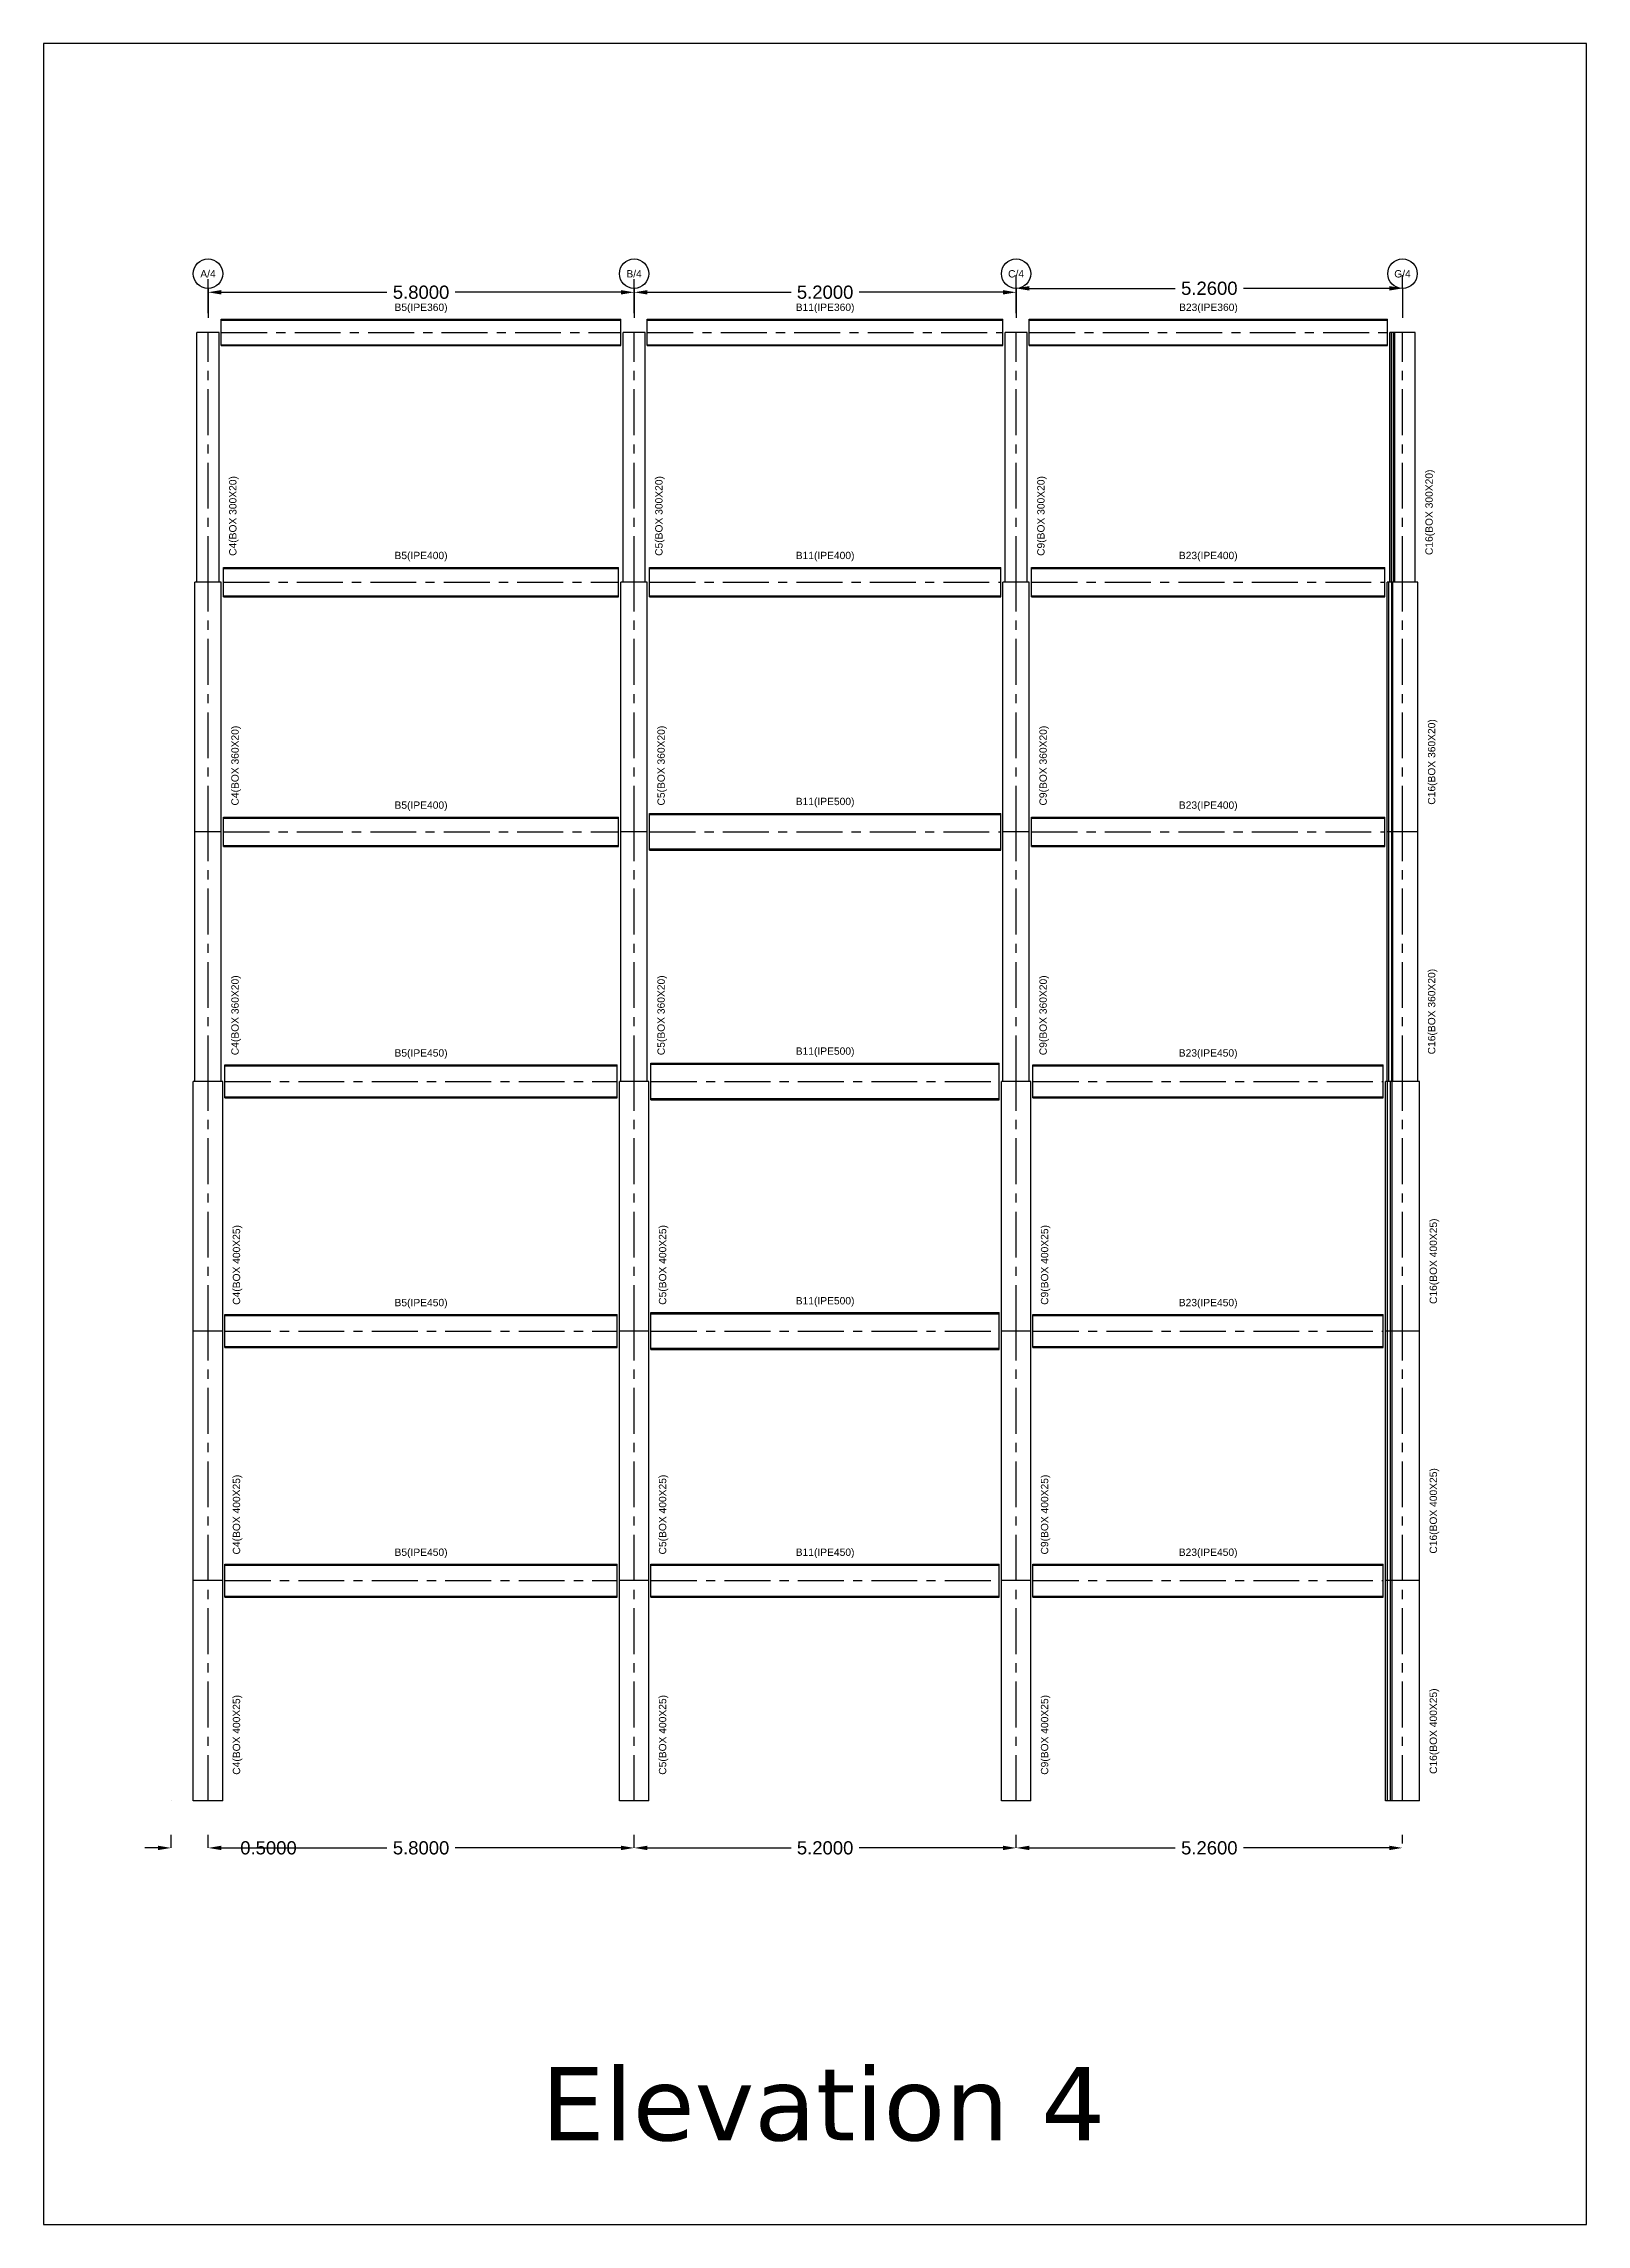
# Model space of a CAD drawing. Header units: metres. Extents: x 158 to 495, y 93 to 262.
# Drawn here: x 248.55 to 269.55, y 231.73 to 261.43 of the extents above; entities that cross this region are included whole.
import ezdxf
from ezdxf.enums import TextEntityAlignment as Align

# ---------------------------------------------------------------- set-up
doc = ezdxf.new("R2010")
doc.units = ezdxf.units.M
doc.header["$MEASUREMENT"] = 0
doc.linetypes.add('CENTER', pattern=[2, 1.25, -0.25, 0.25, -0.25])
doc.styles.get("Standard").update_dxf_attribs({"font": 'arial.ttf'})
doc.dimstyles.get("Standard").update_dxf_attribs({"dimtxt": 0.18, "dimasz": 0.18, "dimexe": 0.18, "dimexo": 0.0625, "dimgap": 0.09, "dimtad": 0, "dimtih": 1, "dimtoh": 1, "dimdec": 4, "dimzin": 0, "dimdsep": 46, "dimtxsty": 'Standard', "dimcen": 0.09, "dimadec": 0, "dimazin": 0, "dimtfac": 1, "dimtdec": 4, "dimtofl": 0, "dimtmove": 0, "dimatfit": 3, "dimfxl": 1, "dimtolj": 1, "dimtzin": 0, "dimarcsym": 0})

msp = doc.modelspace()

# ---------------------------------------------------------------- texts
for s, p in [('A/4', (250.78276, 258.29374)), ('B/4', (256.58276, 258.29374)), ('C/4', (261.78276, 258.29374)), ('G/4', (267.04276, 258.29374)), ('B5(IPE360)', (253.68276, 257.82374)), ('B11(IPE360)', (259.18276, 257.82374)), ('B23(IPE360)', (264.40088, 257.82374)), ('B5(IPE400)', (253.68276, 254.44374)), ('B11(IPE400)', (259.18276, 254.44374)), ('B23(IPE400)', (264.3985, 254.44374)), ('B5(IPE400)', (253.68276, 251.04374)), ('B11(IPE500)', (259.18276, 251.09374)), ('B23(IPE400)', (264.3985, 251.04374)), ('B5(IPE450)', (253.68276, 247.66874)), ('B11(IPE500)', (259.18276, 247.69374)), ('B23(IPE450)', (264.39692, 247.66874)), ('B5(IPE450)', (253.68276, 244.26874)), ('B11(IPE500)', (259.18276, 244.29374)), ('B23(IPE450)', (264.39692, 244.26874)), ('B5(IPE450)', (253.68276, 240.86874)), ('B11(IPE450)', (259.18276, 240.86874)), ('B23(IPE450)', (264.39692, 240.86874))]:
    msp.add_text(s, height=0.1).set_placement(p, align=Align.MIDDLE)
for s, p in [('C4(BOX 300X20)', (251.13276, 254.99374)), ('C5(BOX 300X20)', (256.93276, 254.99374)), ('C9(BOX 300X20)', (262.13276, 254.99374)), ('C16(BOX 300X20)', (267.41653, 255.04374)), ('C16(BOX 360X20)', (267.45129, 251.64374)), ('C4(BOX 360X20)', (251.16276, 251.59374)), ('C5(BOX 360X20)', (256.96276, 251.59374)), ('C9(BOX 360X20)', (262.16276, 251.59374)), ('C4(BOX 360X20)', (251.16276, 248.19374)), ('C5(BOX 360X20)', (256.96276, 248.19374)), ('C9(BOX 360X20)', (262.16276, 248.19374)), ('C16(BOX 360X20)', (267.45129, 248.24374)), ('C4(BOX 400X25)', (251.18276, 244.79374)), ('C5(BOX 400X25)', (256.98276, 244.79374)), ('C9(BOX 400X25)', (262.18276, 244.79374)), ('C16(BOX 400X25)', (267.47446, 244.84374)), ('C4(BOX 400X25)', (251.18276, 241.39374)), ('C5(BOX 400X25)', (256.98276, 241.39374)), ('C9(BOX 400X25)', (262.18276, 241.39374)), ('C16(BOX 400X25)', (267.47446, 241.44374)), ('C4(BOX 400X25)', (251.18276, 238.39374)), ('C5(BOX 400X25)', (256.98276, 238.39374)), ('C9(BOX 400X25)', (262.18276, 238.39374)), ('C16(BOX 400X25)', (267.47446, 238.44374))]:
    msp.add_text(s, height=0.1, rotation=90).set_placement(p, align=Align.MIDDLE)
at = {"insert": (255.31504, 233.87115), "char_height": 1, "attachment_point": 1}
msp.add_mtext_dynamic_manual_height_columns('{\\fVerdana|b0|i0|c0|p34;Elevation 4}', width=10.4806446, gutter_width=1, heights=[2.9758], dxfattribs=at)

# ---------------------------------------------------------------- blocks, each defined once
blk = doc.blocks.new('*D142')
at = {"color": 0, "lineweight": -2, "transparency": 16777216}
for p, q in [((250.283, 236.856), (250.283, 237.034)), ((250.783, 236.856), (250.783, 237.034)), ((250.103, 236.854), (249.923, 236.854)), ((250.963, 236.854), (251.143, 236.854))]:
    blk.add_line(p, q, dxfattribs=at)
at = {"color": 0, "transparency": 16777216}
for points in [[(250.103, 236.884), (250.103, 236.824), (250.283, 236.854)], [(250.963, 236.884), (250.963, 236.824), (250.783, 236.854)]]:
    blk.add_solid(points, dxfattribs=at)
at = {"layer": 'Defpoints', "color": 0, "transparency": 16777216}
for p in [(250.283, 236.794), (250.783, 236.854), (250.783, 236.794)]:
    blk.add_point(p, dxfattribs=at)
at = {"color": 0, "transparency": 16777216, "insert": (251.606, 236.854), "char_height": 0.18, "attachment_point": 5}
blk.add_mtext('\\A1;0.5000', dxfattribs=at)
blk = doc.blocks.new('*D143')
at = {"color": 0, "lineweight": -2, "transparency": 16777216}
for p, q in [((250.783, 236.856), (250.783, 237.034)), ((256.583, 236.856), (256.583, 237.034)), ((250.963, 236.854), (253.219, 236.854)), ((256.403, 236.854), (254.146, 236.854))]:
    blk.add_line(p, q, dxfattribs=at)
at = {"color": 0, "transparency": 16777216}
for points in [[(250.963, 236.884), (250.963, 236.824), (250.783, 236.854)], [(256.403, 236.884), (256.403, 236.824), (256.583, 236.854)]]:
    blk.add_solid(points, dxfattribs=at)
at = {"layer": 'Defpoints', "color": 0, "transparency": 16777216}
for p in [(250.783, 236.794), (256.583, 236.854), (256.583, 236.794)]:
    blk.add_point(p, dxfattribs=at)
at = {"color": 0, "transparency": 16777216, "insert": (253.683, 236.854), "char_height": 0.18, "attachment_point": 5}
blk.add_mtext('\\A1;5.8000', dxfattribs=at)
blk = doc.blocks.new('*D144')
at = {"color": 0, "lineweight": -2, "transparency": 16777216}
for p, q in [((256.583, 236.856), (256.583, 237.034)), ((261.783, 236.856), (261.783, 237.034)), ((256.763, 236.854), (258.719, 236.854)), ((261.603, 236.854), (259.646, 236.854))]:
    blk.add_line(p, q, dxfattribs=at)
at = {"color": 0, "transparency": 16777216}
for points in [[(256.763, 236.884), (256.763, 236.824), (256.583, 236.854)], [(261.603, 236.884), (261.603, 236.824), (261.783, 236.854)]]:
    blk.add_solid(points, dxfattribs=at)
at = {"layer": 'Defpoints', "color": 0, "transparency": 16777216}
for p in [(256.583, 236.794), (261.783, 236.854), (261.783, 236.794)]:
    blk.add_point(p, dxfattribs=at)
at = {"color": 0, "transparency": 16777216, "insert": (259.183, 236.854), "char_height": 0.18, "attachment_point": 5}
blk.add_mtext('\\A1;5.2000', dxfattribs=at)
blk = doc.blocks.new('*D145')
at = {"color": 0, "lineweight": -2, "transparency": 16777216}
for p, q in [((261.783, 236.856), (261.783, 237.034)), ((267.043, 236.916), (267.043, 237.034)), ((261.963, 236.854), (263.949, 236.854)), ((266.863, 236.854), (264.876, 236.854))]:
    blk.add_line(p, q, dxfattribs=at)
at = {"color": 0, "transparency": 16777216}
for points in [[(261.963, 236.884), (261.963, 236.824), (261.783, 236.854)], [(266.863, 236.884), (266.863, 236.824), (267.043, 236.854)]]:
    blk.add_solid(points, dxfattribs=at)
at = {"layer": 'Defpoints', "color": 0, "transparency": 16777216}
for p in [(261.783, 236.794), (267.043, 236.854), (267.043, 236.854)]:
    blk.add_point(p, dxfattribs=at)
at = {"color": 0, "transparency": 16777216, "insert": (264.413, 236.854), "char_height": 0.18, "attachment_point": 5}
blk.add_mtext('\\A1;5.2600', dxfattribs=at)
blk = doc.blocks.new('*D165')
at = {"color": 0, "lineweight": -2, "transparency": 16777216}
for p, q in [((250.783, 257.756), (250.783, 258.22)), ((256.583, 257.756), (256.583, 258.22)), ((250.963, 258.04), (253.219, 258.04)), ((256.403, 258.04), (254.146, 258.04))]:
    blk.add_line(p, q, dxfattribs=at)
at = {"color": 0, "transparency": 16777216}
for points in [[(250.963, 258.07), (250.963, 258.01), (250.783, 258.04)], [(256.403, 258.07), (256.403, 258.01), (256.583, 258.04)]]:
    blk.add_solid(points, dxfattribs=at)
at = {"layer": 'Defpoints', "color": 0, "transparency": 16777216}
for p in [(256.583, 258.04), (250.783, 257.694), (256.583, 257.694)]:
    blk.add_point(p, dxfattribs=at)
at = {"color": 0, "transparency": 16777216, "insert": (253.683, 258.04), "char_height": 0.18, "attachment_point": 5}
blk.add_mtext('\\A1;5.8000', dxfattribs=at)
blk = doc.blocks.new('*D166')
at = {"color": 0, "lineweight": -2, "transparency": 16777216}
for p, q in [((256.583, 257.756), (256.583, 258.22)), ((261.783, 257.756), (261.783, 258.22)), ((256.763, 258.04), (258.719, 258.04)), ((261.603, 258.04), (259.646, 258.04))]:
    blk.add_line(p, q, dxfattribs=at)
at = {"color": 0, "transparency": 16777216}
for points in [[(256.763, 258.07), (256.763, 258.01), (256.583, 258.04)], [(261.603, 258.07), (261.603, 258.01), (261.783, 258.04)]]:
    blk.add_solid(points, dxfattribs=at)
at = {"layer": 'Defpoints', "color": 0, "transparency": 16777216}
for p in [(261.783, 258.04), (256.583, 257.694), (261.783, 257.694)]:
    blk.add_point(p, dxfattribs=at)
at = {"color": 0, "transparency": 16777216, "insert": (259.183, 258.04), "char_height": 0.18, "attachment_point": 5}
blk.add_mtext('\\A1;5.2000', dxfattribs=at)
blk = doc.blocks.new('*D167')
at = {"color": 0, "lineweight": -2, "transparency": 16777216}
for p, q in [((261.783, 258.102), (261.783, 258.274)), ((261.963, 258.094), (263.949, 258.094)), ((266.863, 258.094), (264.876, 258.094)), ((267.043, 258.102), (267.043, 258.274))]:
    blk.add_line(p, q, dxfattribs=at)
at = {"color": 0, "transparency": 16777216}
for points in [[(261.963, 258.124), (261.963, 258.064), (261.783, 258.094)], [(266.863, 258.124), (266.863, 258.064), (267.043, 258.094)]]:
    blk.add_solid(points, dxfattribs=at)
at = {"layer": 'Defpoints', "color": 0, "transparency": 16777216}
for p in [(267.043, 258.094), (261.783, 258.04), (267.043, 258.04)]:
    blk.add_point(p, dxfattribs=at)
at = {"color": 0, "transparency": 16777216, "insert": (264.413, 258.094), "char_height": 0.18, "attachment_point": 5}
blk.add_mtext('\\A1;5.2600', dxfattribs=at)

# ---------------------------------------------------------------- dimensions: what is measured, and where the dimension line sits
for base, p1, p2, picture, middle in [((256.58276, 258.03954), (250.78276, 257.69374), (256.58276, 257.69374), '*D165', (253.68276, 258.03954)), ((261.78276, 258.03954), (256.58276, 257.69374), (261.78276, 257.69374), '*D166', (259.18276, 258.03954)), ((267.04276, 258.09374), (261.78276, 258.03954), (267.04276, 258.03954), '*D167', (264.41276, 258.09374)), ((250.78276, 236.85374), (250.28276, 236.79374), (250.78276, 236.79374), '*D142', (251.60609, 236.85374)), ((256.58276, 236.85374), (250.78276, 236.79374), (256.58276, 236.79374), '*D143', (253.68276, 236.85374)), ((261.78276, 236.85374), (256.58276, 236.79374), (261.78276, 236.79374), '*D144', (259.18276, 236.85374)), ((267.04276, 236.85374), (261.78276, 236.79374), (267.04276, 236.85374), '*D145', (264.41276, 236.85374))]:
    dim = msp.add_linear_dim(base=base, p1=p1, p2=p2, dimstyle='Standard')
    dim.commit()
    dim.dimension.update_dxf_attribs({"geometry": picture, "text_midpoint": middle})

# ---------------------------------------------------------------- linework, layer by layer
for p, q in [((248.54538, 261.42685), (248.54538, 231.72685)), ((269.54538, 261.42685), (248.54538, 261.42685)), ((269.54538, 231.72685), (269.54538, 261.42685)), ((248.54538, 231.72685), (269.54538, 231.72685))]:
    msp.add_line(p, q)
at = {"linetype": 'CENTER', "ltscale": 0.5}
for p, q in [((250.78276, 258.09374), (250.78276, 257.69374)), ((256.58276, 258.09374), (256.58276, 257.69374)), ((261.78276, 258.09374), (261.78276, 257.69374)), ((267.04276, 258.09374), (267.04276, 257.69374)), ((250.78276, 254.09374), (250.78276, 257.49374)), ((250.96276, 257.49374), (256.40276, 257.49374)), ((256.58276, 254.09374), (256.58276, 257.49374)), ((256.76276, 257.49374), (261.60276, 257.49374)), ((261.78276, 254.09374), (261.78276, 257.49374)), ((261.96276, 257.49374), (266.839, 257.49374)), ((267.04276, 254.09374), (267.04276, 257.49374)), ((250.78276, 250.69374), (250.78276, 254.09374)), ((250.99276, 254.09374), (256.37276, 254.09374)), ((256.58276, 250.69374), (256.58276, 254.09374)), ((256.79276, 254.09374), (261.57276, 254.09374)), ((261.78276, 250.69374), (261.78276, 254.09374)), ((261.99276, 254.09374), (266.80424, 254.09374)), ((267.04276, 250.69374), (267.04276, 254.09374)), ((250.78276, 247.29374), (250.78276, 250.69374)), ((250.99276, 250.69374), (256.37276, 250.69374)), ((256.58276, 247.29374), (256.58276, 250.69374)), ((256.79276, 250.69374), (261.57276, 250.69374)), ((261.78276, 247.29374), (261.78276, 250.69374)), ((261.99276, 250.69374), (266.80424, 250.69374)), ((267.04276, 247.29374), (267.04276, 250.69374)), ((250.78276, 243.89374), (250.78276, 247.29374)), ((251.01276, 247.29374), (256.35276, 247.29374)), ((256.58276, 243.89374), (256.58276, 247.29374)), ((256.81276, 247.29374), (261.55276, 247.29374)), ((261.78276, 243.89374), (261.78276, 247.29374)), ((262.01276, 247.29374), (266.78107, 247.29374)), ((267.04276, 243.89374), (267.04276, 247.29374)), ((250.78276, 240.49374), (250.78276, 243.89374)), ((251.01276, 243.89374), (256.35276, 243.89374)), ((256.58276, 240.49374), (256.58276, 243.89374)), ((256.81276, 243.89374), (261.55276, 243.89374)), ((261.78276, 240.49374), (261.78276, 243.89374)), ((262.01276, 243.89374), (266.78107, 243.89374)), ((267.04276, 240.49374), (267.04276, 243.89374)), ((250.78276, 237.49374), (250.78276, 240.49374)), ((251.01276, 240.49374), (256.35276, 240.49374)), ((256.58276, 237.49374), (256.58276, 240.49374)), ((256.81276, 240.49374), (261.55276, 240.49374)), ((261.78276, 237.49374), (261.78276, 240.49374)), ((262.01276, 240.49374), (266.78107, 240.49374)), ((267.04276, 237.49374), (267.04276, 240.49374)), ((250.28276, 237.49374), (250.28276, 237.49374)), ((250.28276, 237.49374), (250.28276, 237.49374))]:
    msp.add_line(p, q, dxfattribs=at)
at = {"linetype": 'Continuous'}
for p, q in [((250.96276, 257.67374), (256.40276, 257.67374)), ((250.96276, 257.31374), (250.96276, 257.67374)), ((250.96276, 257.66104), (256.40276, 257.66104)), ((250.96276, 257.66104), (256.40276, 257.66104)), ((256.40276, 257.31374), (256.40276, 257.67374)), ((256.76276, 257.67374), (261.60276, 257.67374)), ((256.76276, 257.31374), (256.76276, 257.67374)), ((256.76276, 257.66104), (261.60276, 257.66104)), ((256.76276, 257.66104), (261.60276, 257.66104)), ((261.60276, 257.31374), (261.60276, 257.67374)), ((261.96276, 257.67374), (266.839, 257.67374)), ((261.96276, 257.31374), (261.96276, 257.67374)), ((261.96276, 257.66104), (266.839, 257.66104)), ((261.96276, 257.66104), (266.839, 257.66104)), ((266.839, 257.31374), (266.839, 257.67374)), ((250.63276, 254.09374), (250.63276, 257.49374)), ((250.63276, 254.09374), (250.63276, 257.49374)), ((250.93276, 257.49374), (250.63276, 257.49374)), ((250.93276, 254.09374), (250.93276, 257.49374)), ((250.96276, 257.32644), (256.40276, 257.32644)), ((250.96276, 257.31374), (256.40276, 257.31374)), ((250.96276, 257.31374), (256.40276, 257.31374)), ((256.43276, 254.09374), (256.43276, 257.49374)), ((256.43276, 254.09374), (256.43276, 257.49374)), ((256.73276, 257.49374), (256.43276, 257.49374)), ((256.73276, 254.09374), (256.73276, 257.49374)), ((256.76276, 257.32644), (261.60276, 257.32644)), ((256.76276, 257.31374), (261.60276, 257.31374)), ((256.76276, 257.31374), (261.60276, 257.31374)), ((261.63276, 254.09374), (261.63276, 257.49374)), ((261.63276, 254.09374), (261.63276, 257.49374)), ((261.93276, 257.49374), (261.63276, 257.49374)), ((261.93276, 254.09374), (261.93276, 257.49374)), ((261.96276, 257.32644), (266.839, 257.32644)), ((261.96276, 257.31374), (266.839, 257.31374)), ((261.96276, 257.31374), (266.839, 257.31374)), ((266.869, 254.09374), (266.869, 257.49374)), ((267.21653, 257.49374), (266.869, 257.49374)), ((266.89216, 254.09374), (266.89216, 257.49374)), ((266.92109, 254.09374), (266.92109, 257.49374)), ((266.93731, 254.09374), (266.93731, 257.49374)), ((267.21653, 254.09374), (267.21653, 257.49374)), ((250.99276, 254.29374), (256.37276, 254.29374)), ((250.99276, 253.89374), (250.99276, 254.29374)), ((250.99276, 254.28024), (256.37276, 254.28024)), ((250.99276, 254.28024), (256.37276, 254.28024)), ((256.37276, 253.89374), (256.37276, 254.29374)), ((256.79276, 254.29374), (261.57276, 254.29374)), ((256.79276, 253.89374), (256.79276, 254.29374)), ((256.79276, 254.28024), (261.57276, 254.28024)), ((256.79276, 254.28024), (261.57276, 254.28024)), ((261.57276, 253.89374), (261.57276, 254.29374)), ((261.99276, 254.29374), (266.80424, 254.29374)), ((261.99276, 253.89374), (261.99276, 254.29374)), ((261.99276, 254.28024), (266.80424, 254.28024)), ((261.99276, 254.28024), (266.80424, 254.28024)), ((266.80424, 253.89374), (266.80424, 254.29374)), ((250.60276, 250.69374), (250.60276, 254.09374)), ((250.60276, 250.69374), (250.60276, 254.09374)), ((250.96276, 254.09374), (250.60276, 254.09374)), ((250.93276, 254.09374), (250.63276, 254.09374)), ((250.96276, 250.69374), (250.96276, 254.09374)), ((256.40276, 250.69374), (256.40276, 254.09374)), ((256.40276, 250.69374), (256.40276, 254.09374)), ((256.76276, 254.09374), (256.40276, 254.09374)), ((256.73276, 254.09374), (256.43276, 254.09374)), ((256.76276, 250.69374), (256.76276, 254.09374)), ((261.60276, 250.69374), (261.60276, 254.09374)), ((261.60276, 250.69374), (261.60276, 254.09374)), ((261.96276, 254.09374), (261.60276, 254.09374)), ((261.93276, 254.09374), (261.63276, 254.09374)), ((261.96276, 250.69374), (261.96276, 254.09374)), ((266.83424, 250.69374), (266.83424, 254.09374)), ((267.25129, 254.09374), (266.83424, 254.09374)), ((266.85741, 250.69374), (266.85741, 254.09374)), ((267.21653, 254.09374), (266.869, 254.09374)), ((266.89676, 250.69374), (266.89676, 254.09374)), ((266.91298, 250.69374), (266.91298, 254.09374)), ((267.25129, 250.69374), (267.25129, 254.09374)), ((250.99276, 253.90724), (256.37276, 253.90724)), ((250.99276, 253.89374), (256.37276, 253.89374)), ((250.99276, 253.89374), (256.37276, 253.89374)), ((256.79276, 253.90724), (261.57276, 253.90724)), ((256.79276, 253.89374), (261.57276, 253.89374)), ((256.79276, 253.89374), (261.57276, 253.89374)), ((261.99276, 253.90724), (266.80424, 253.90724)), ((261.99276, 253.89374), (266.80424, 253.89374)), ((261.99276, 253.89374), (266.80424, 253.89374)), ((250.96276, 250.69374), (250.60276, 250.69374)), ((250.60276, 247.29374), (250.60276, 250.69374)), ((250.60276, 247.29374), (250.60276, 250.69374)), ((250.96276, 250.69374), (250.60276, 250.69374)), ((250.96276, 247.29374), (250.96276, 250.69374)), ((250.99276, 250.89374), (256.37276, 250.89374)), ((250.99276, 250.49374), (250.99276, 250.89374)), ((250.99276, 250.88024), (256.37276, 250.88024)), ((250.99276, 250.88024), (256.37276, 250.88024)), ((256.37276, 250.49374), (256.37276, 250.89374)), ((256.76276, 250.69374), (256.40276, 250.69374)), ((256.40276, 247.29374), (256.40276, 250.69374)), ((256.40276, 247.29374), (256.40276, 250.69374)), ((256.76276, 250.69374), (256.40276, 250.69374)), ((256.76276, 247.29374), (256.76276, 250.69374)), ((256.79276, 250.94374), (261.57276, 250.94374)), ((256.79276, 250.44374), (256.79276, 250.94374)), ((256.79276, 250.92774), (261.57276, 250.92774)), ((256.79276, 250.92774), (261.57276, 250.92774)), ((261.57276, 250.44374), (261.57276, 250.94374)), ((261.96276, 250.69374), (261.60276, 250.69374)), ((261.60276, 247.29374), (261.60276, 250.69374)), ((261.60276, 247.29374), (261.60276, 250.69374)), ((261.96276, 250.69374), (261.60276, 250.69374)), ((261.96276, 247.29374), (261.96276, 250.69374)), ((261.99276, 250.89374), (266.80424, 250.89374)), ((261.99276, 250.49374), (261.99276, 250.89374)), ((261.99276, 250.88024), (266.80424, 250.88024)), ((261.99276, 250.88024), (266.80424, 250.88024)), ((266.80424, 250.49374), (266.80424, 250.89374)), ((267.25129, 250.69374), (266.83424, 250.69374)), ((266.83424, 247.29374), (266.83424, 250.69374)), ((267.25129, 250.69374), (266.83424, 250.69374)), ((266.85741, 247.29374), (266.85741, 250.69374)), ((266.89676, 247.29374), (266.89676, 250.69374)), ((266.91298, 247.29374), (266.91298, 250.69374)), ((267.25129, 247.29374), (267.25129, 250.69374)), ((250.99276, 250.50724), (256.37276, 250.50724)), ((250.99276, 250.49374), (256.37276, 250.49374)), ((250.99276, 250.49374), (256.37276, 250.49374)), ((256.79276, 250.45974), (261.57276, 250.45974)), ((256.79276, 250.44374), (261.57276, 250.44374)), ((256.79276, 250.44374), (261.57276, 250.44374)), ((261.99276, 250.50724), (266.80424, 250.50724)), ((261.99276, 250.49374), (266.80424, 250.49374)), ((261.99276, 250.49374), (266.80424, 250.49374)), ((251.01276, 247.51874), (256.35276, 247.51874)), ((251.01276, 247.06874), (251.01276, 247.51874)), ((251.01276, 247.50414), (256.35276, 247.50414)), ((251.01276, 247.50414), (256.35276, 247.50414)), ((256.35276, 247.06874), (256.35276, 247.51874)), ((256.81276, 247.54374), (261.55276, 247.54374)), ((256.81276, 247.04374), (256.81276, 247.54374)), ((256.81276, 247.52774), (261.55276, 247.52774)), ((256.81276, 247.52774), (261.55276, 247.52774)), ((261.55276, 247.04374), (261.55276, 247.54374)), ((262.01276, 247.51874), (266.78107, 247.51874)), ((262.01276, 247.06874), (262.01276, 247.51874)), ((262.01276, 247.50414), (266.78107, 247.50414)), ((262.01276, 247.50414), (266.78107, 247.50414)), ((266.78107, 247.06874), (266.78107, 247.51874)), ((250.58276, 243.89374), (250.58276, 247.29374)), ((250.58276, 243.89374), (250.58276, 247.29374)), ((250.98276, 247.29374), (250.58276, 247.29374)), ((250.96276, 247.29374), (250.60276, 247.29374)), ((250.98276, 243.89374), (250.98276, 247.29374)), ((256.38276, 243.89374), (256.38276, 247.29374)), ((256.38276, 243.89374), (256.38276, 247.29374)), ((256.78276, 247.29374), (256.38276, 247.29374)), ((256.76276, 247.29374), (256.40276, 247.29374)), ((256.78276, 243.89374), (256.78276, 247.29374)), ((261.58276, 243.89374), (261.58276, 247.29374)), ((261.58276, 243.89374), (261.58276, 247.29374)), ((261.98276, 247.29374), (261.58276, 247.29374)), ((261.96276, 247.29374), (261.60276, 247.29374)), ((261.98276, 243.89374), (261.98276, 247.29374)), ((266.81107, 243.89374), (266.81107, 247.29374)), ((267.27446, 247.29374), (266.81107, 247.29374)), ((267.25129, 247.29374), (266.83424, 247.29374)), ((266.84003, 243.89374), (266.84003, 247.29374)), ((266.88053, 243.89374), (266.88053, 247.29374)), ((266.90081, 243.89374), (266.90081, 247.29374)), ((267.27446, 243.89374), (267.27446, 247.29374)), ((251.01276, 247.08334), (256.35276, 247.08334)), ((251.01276, 247.06874), (256.35276, 247.06874)), ((251.01276, 247.06874), (256.35276, 247.06874)), ((256.81276, 247.05974), (261.55276, 247.05974)), ((256.81276, 247.04374), (261.55276, 247.04374)), ((256.81276, 247.04374), (261.55276, 247.04374)), ((262.01276, 247.08334), (266.78107, 247.08334)), ((262.01276, 247.06874), (266.78107, 247.06874)), ((262.01276, 247.06874), (266.78107, 247.06874)), ((256.81276, 244.14374), (261.55276, 244.14374)), ((256.81276, 243.64374), (256.81276, 244.14374)), ((261.55276, 243.64374), (261.55276, 244.14374)), ((250.98276, 243.89374), (250.58276, 243.89374)), ((250.58276, 240.49374), (250.58276, 243.89374)), ((250.58276, 240.49374), (250.58276, 243.89374)), ((250.98276, 243.89374), (250.58276, 243.89374)), ((250.98276, 240.49374), (250.98276, 243.89374)), ((251.01276, 244.11874), (256.35276, 244.11874)), ((251.01276, 243.66874), (251.01276, 244.11874)), ((251.01276, 244.10414), (256.35276, 244.10414)), ((251.01276, 244.10414), (256.35276, 244.10414)), ((256.35276, 243.66874), (256.35276, 244.11874)), ((256.78276, 243.89374), (256.38276, 243.89374)), ((256.38276, 240.49374), (256.38276, 243.89374)), ((256.38276, 240.49374), (256.38276, 243.89374)), ((256.78276, 243.89374), (256.38276, 243.89374)), ((256.78276, 240.49374), (256.78276, 243.89374)), ((256.81276, 244.12774), (261.55276, 244.12774)), ((256.81276, 244.12774), (261.55276, 244.12774)), ((261.98276, 243.89374), (261.58276, 243.89374)), ((261.58276, 240.49374), (261.58276, 243.89374)), ((261.58276, 240.49374), (261.58276, 243.89374)), ((261.98276, 243.89374), (261.58276, 243.89374)), ((261.98276, 240.49374), (261.98276, 243.89374)), ((262.01276, 244.11874), (266.78107, 244.11874)), ((262.01276, 243.66874), (262.01276, 244.11874)), ((262.01276, 244.10414), (266.78107, 244.10414)), ((262.01276, 244.10414), (266.78107, 244.10414)), ((266.78107, 243.66874), (266.78107, 244.11874)), ((267.27446, 243.89374), (266.81107, 243.89374)), ((266.81107, 240.49374), (266.81107, 243.89374)), ((267.27446, 243.89374), (266.81107, 243.89374)), ((266.84003, 240.49374), (266.84003, 243.89374)), ((266.88053, 240.49374), (266.88053, 243.89374)), ((266.90081, 240.49374), (266.90081, 243.89374)), ((267.27446, 240.49374), (267.27446, 243.89374)), ((251.01276, 243.68334), (256.35276, 243.68334)), ((251.01276, 243.66874), (256.35276, 243.66874)), ((251.01276, 243.66874), (256.35276, 243.66874)), ((256.81276, 243.65974), (261.55276, 243.65974)), ((256.81276, 243.64374), (261.55276, 243.64374)), ((256.81276, 243.64374), (261.55276, 243.64374)), ((262.01276, 243.68334), (266.78107, 243.68334)), ((262.01276, 243.66874), (266.78107, 243.66874)), ((262.01276, 243.66874), (266.78107, 243.66874)), ((251.01276, 240.71874), (256.35276, 240.71874)), ((251.01276, 240.26874), (251.01276, 240.71874)), ((251.01276, 240.70414), (256.35276, 240.70414)), ((251.01276, 240.70414), (256.35276, 240.70414)), ((256.35276, 240.26874), (256.35276, 240.71874)), ((256.81276, 240.71874), (261.55276, 240.71874)), ((256.81276, 240.26874), (256.81276, 240.71874)), ((256.81276, 240.70414), (261.55276, 240.70414)), ((256.81276, 240.70414), (261.55276, 240.70414)), ((261.55276, 240.26874), (261.55276, 240.71874)), ((262.01276, 240.71874), (266.78107, 240.71874)), ((262.01276, 240.26874), (262.01276, 240.71874)), ((262.01276, 240.70414), (266.78107, 240.70414)), ((262.01276, 240.70414), (266.78107, 240.70414)), ((266.78107, 240.26874), (266.78107, 240.71874)), ((250.58276, 237.49374), (250.58276, 240.49374)), ((250.58276, 237.49374), (250.58276, 240.49374)), ((250.98276, 240.49374), (250.58276, 240.49374)), ((250.98276, 240.49374), (250.58276, 240.49374)), ((250.98276, 237.49374), (250.98276, 240.49374)), ((251.01276, 240.28334), (256.35276, 240.28334)), ((256.38276, 237.49374), (256.38276, 240.49374)), ((256.38276, 237.49374), (256.38276, 240.49374)), ((256.78276, 240.49374), (256.38276, 240.49374)), ((256.78276, 240.49374), (256.38276, 240.49374)), ((256.78276, 237.49374), (256.78276, 240.49374)), ((256.81276, 240.28334), (261.55276, 240.28334)), ((261.58276, 237.49374), (261.58276, 240.49374)), ((261.58276, 237.49374), (261.58276, 240.49374)), ((261.98276, 240.49374), (261.58276, 240.49374)), ((261.98276, 240.49374), (261.58276, 240.49374)), ((261.98276, 237.49374), (261.98276, 240.49374)), ((262.01276, 240.28334), (266.78107, 240.28334)), ((266.81107, 237.49374), (266.81107, 240.49374)), ((267.27446, 240.49374), (266.81107, 240.49374)), ((267.27446, 240.49374), (266.81107, 240.49374)), ((266.84003, 237.49374), (266.84003, 240.49374)), ((266.88053, 237.49374), (266.88053, 240.49374)), ((266.90081, 237.49374), (266.90081, 240.49374)), ((267.27446, 237.49374), (267.27446, 240.49374)), ((251.01276, 240.26874), (256.35276, 240.26874)), ((251.01276, 240.26874), (256.35276, 240.26874)), ((256.81276, 240.26874), (261.55276, 240.26874)), ((256.81276, 240.26874), (261.55276, 240.26874)), ((262.01276, 240.26874), (266.78107, 240.26874)), ((262.01276, 240.26874), (266.78107, 240.26874)), ((250.98276, 237.49374), (250.58276, 237.49374)), ((256.78276, 237.49374), (256.38276, 237.49374)), ((261.98276, 237.49374), (261.58276, 237.49374)), ((267.27446, 237.49374), (266.81107, 237.49374))]:
    msp.add_line(p, q, dxfattribs=at)
for centre in [(250.78276, 258.29374), (256.58276, 258.29374), (261.78276, 258.29374), (267.04276, 258.29374)]:
    msp.add_circle(centre, 0.2, dxfattribs=at)

msp.set_redraw_order([(e.dxf.handle, doc.entitydb.next_handle()) for e in msp.query("TEXT MTEXT ATTDEF DIMENSION ARC_DIMENSION")])  # texts and dimensions are drawn at this point

doc.saveas('drawing.dxf')
